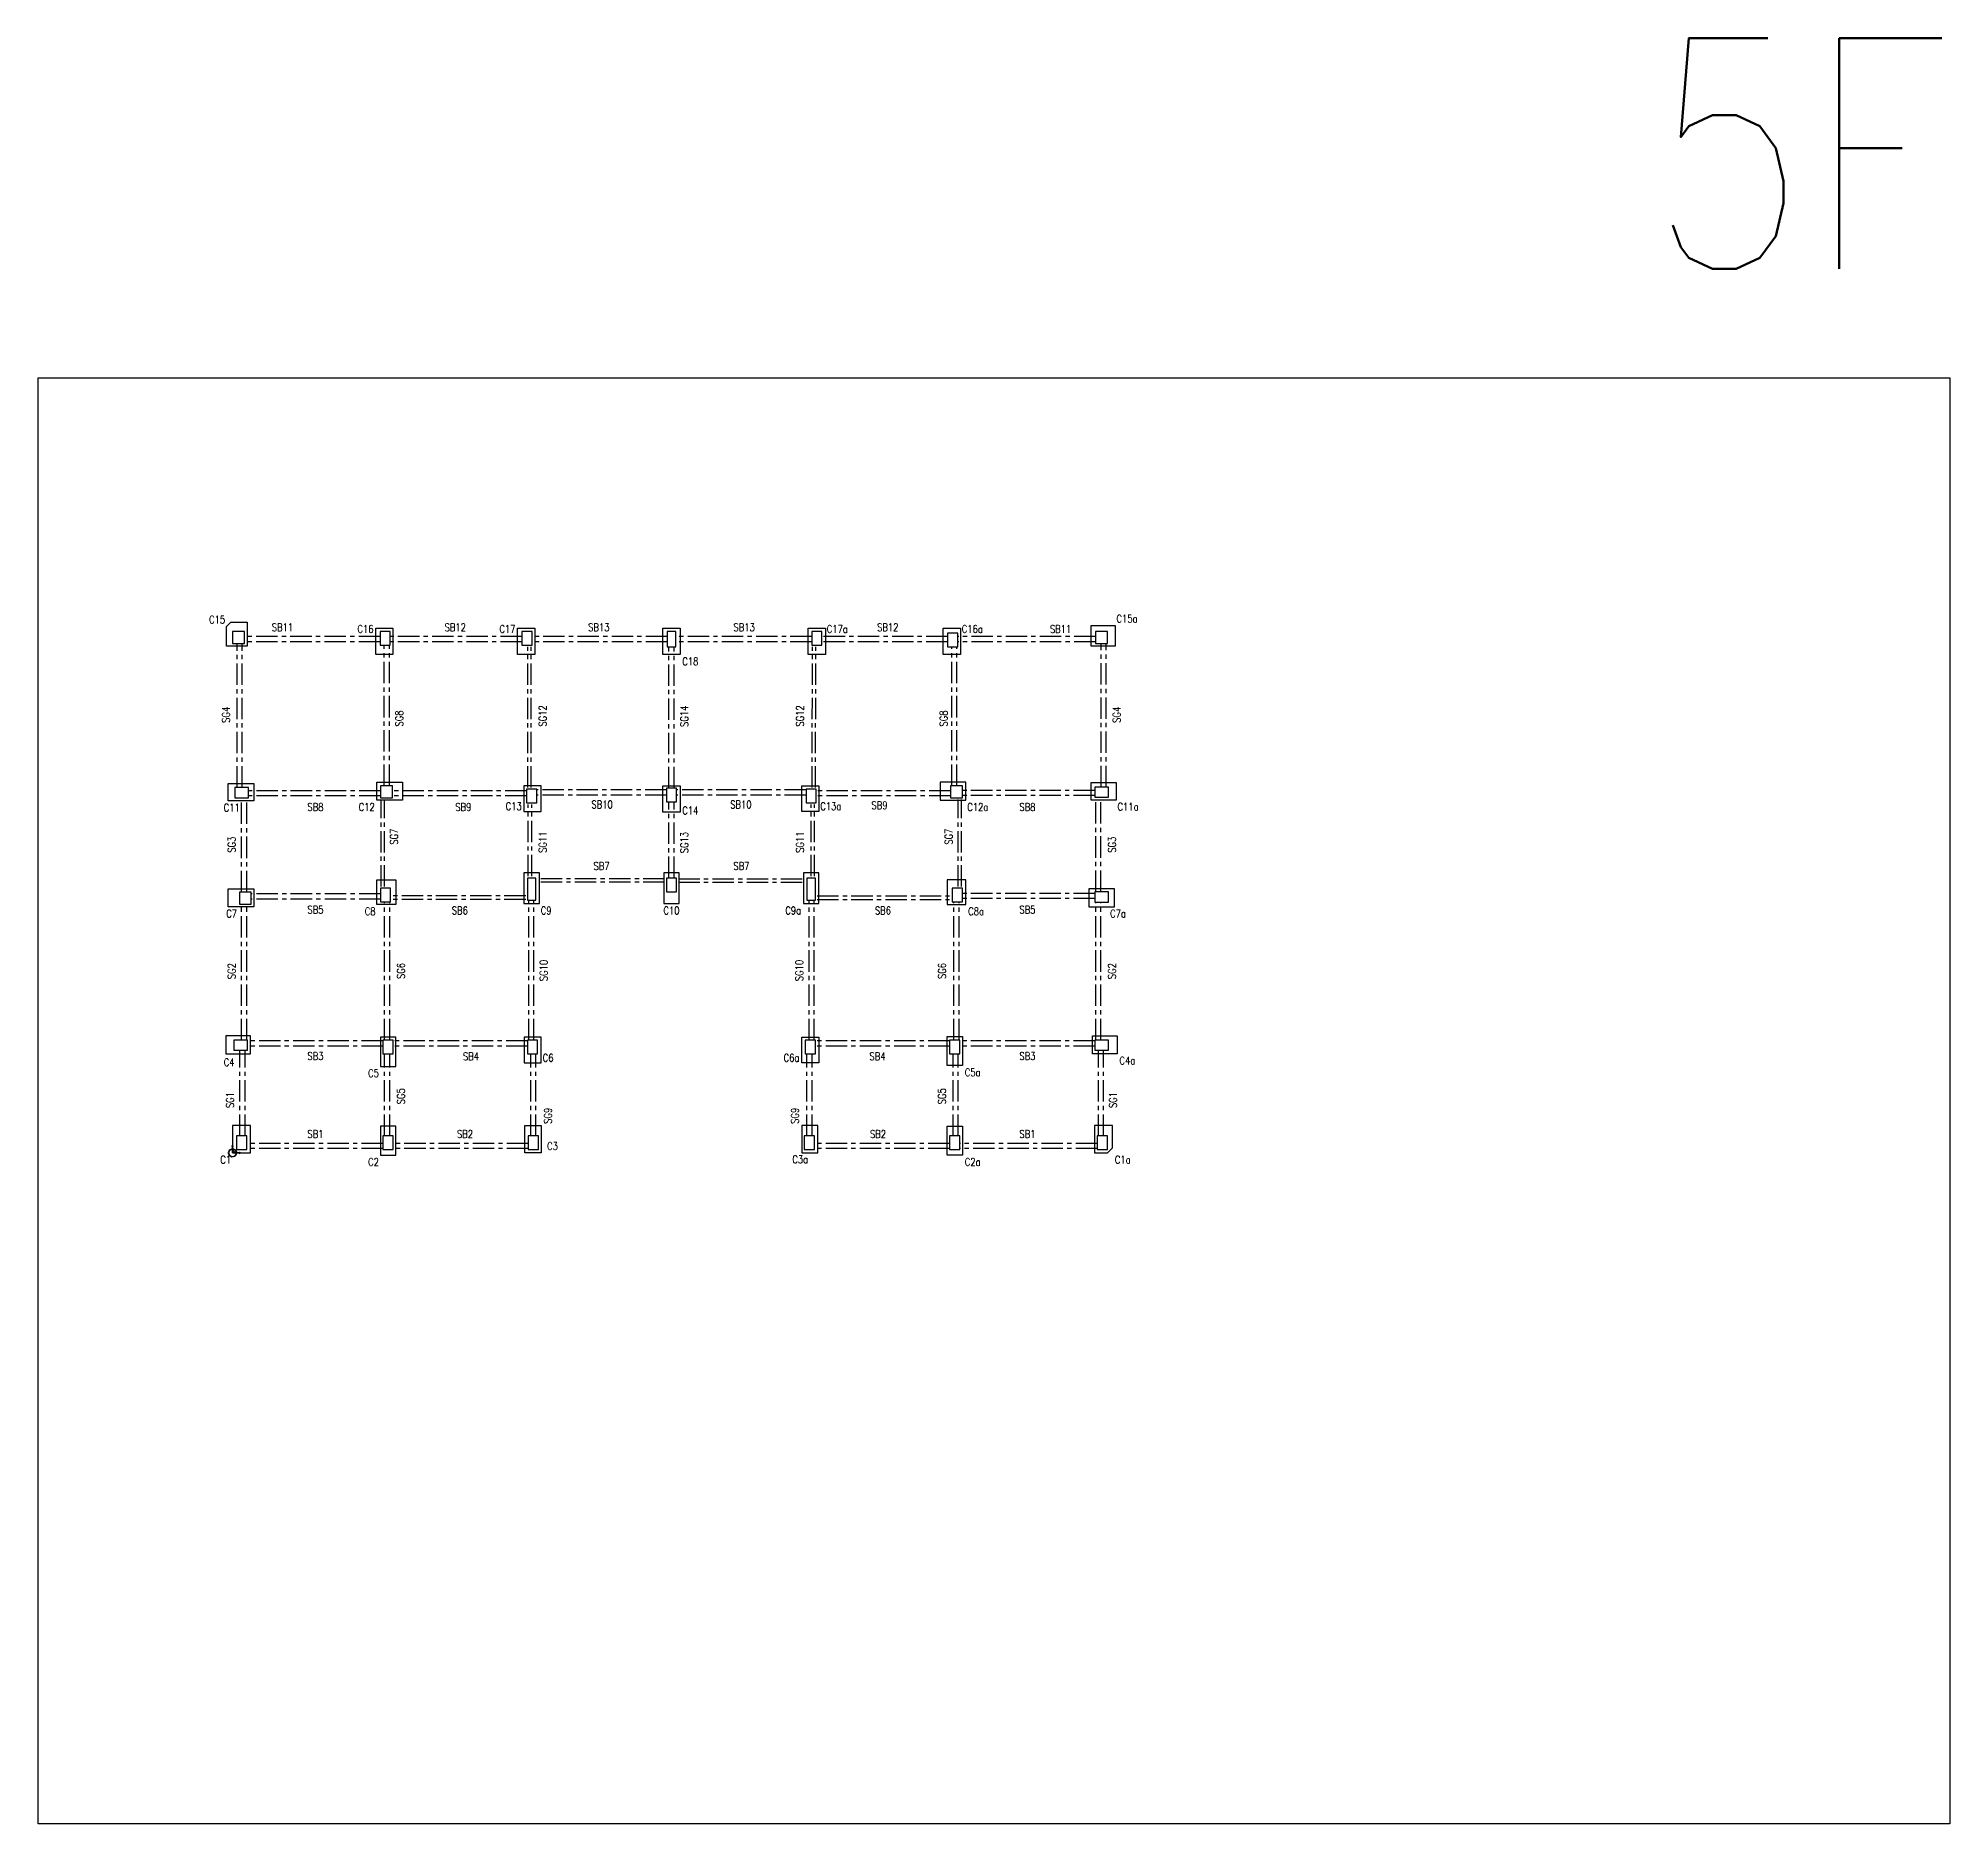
# Model space of a CAD drawing. Header units: millimetres. Extents: x 79095 to 169372, y 0 to 10446.
# Drawn here: x 145007 to 156190, y 0 to 10446 of the extents above; entities that cross this region are included whole.
import ezdxf
from ezdxf.enums import TextEntityAlignment as Align

# ---------------------------------------------------------------- set-up
doc = ezdxf.new("R2010")
doc.units = ezdxf.units.MM
doc.header["$LTSCALE"] = 100
doc.header["$MEASUREMENT"] = 0
doc.linetypes.add('CENTER', pattern=[2, 1.25, -0.25, 0.25, -0.25])
for name, color, linetype in [('TC-COLUMN', 1, 'Continuous'), ('TC-TB', 2, 'Continuous'), ('TC-TC', 4, 'Continuous'), ('TC-鋼柱', 11, 'Continuous')]:
    doc.layers.add(name, color=color, linetype=linetype)
doc.layers.add('TC-鋼粱', color=183, linetype='CENTER', plot=False)
doc.styles.add('TXT', font='TXT.shx', dxfattribs={"width": 0.8, "bigfont": 'ae.shx'})

msp = doc.modelspace()

# ---------------------------------------------------------------- texts
at = {"layer": 'Defpoints', "style": 'TXT', "width": 0.8}
msp.add_text('5F', height=1350, dxfattribs=at).set_placement((156190, 8691), align=Align.BOTTOM_RIGHT)
at = {"layer": 'TC-TB', "style": 'TXT', "width": 0.8}
for s, p in [('SB11', (146436, 7000)), ('SB12', (147447, 7000)), ('SB13', (148287, 7000)), ('SB13', (149137, 7000)), ('SB12', (149977, 7000)), ('SB11', (150988, 6990)), ('SB8', (146629, 5948, 0)), ('SB9', (147494, 5948, 0)), ('SB10', (148306, 5963, 0)), ('SB10', (149118, 5963, 0)), ('SB9', (149929, 5958, 0)), ('SB8', (150794, 5948, 0)), ('SB7', (148303, 5603)), ('SB7', (149121, 5603)), ('SB5', (146629, 5348, 0)), ('SB5', (150794, 5348, 0)), ('SB6', (147474, 5343)), ('SB6', (149949, 5343)), ('SB3', (146629, 4491)), ('SB4', (147539, 4490)), ('SB4', (149917, 4490)), ('SB3', (150794, 4491)), ('SB1', (146629, 4035)), ('SB2', (147504, 4035)), ('SB2', (149920, 4035)), ('SB1', (150794, 4035))]:
    msp.add_text(s, height=45, dxfattribs=at).set_placement(p, align=Align.MIDDLE_CENTER)
for s, p in [('SG4', (146106, 6488)), ('SG8', (147119, 6466)), ('SG12', (147959, 6481, 0)), ('SG14', (148787, 6479)), ('SG12', (149464, 6481, 0)), ('SG8', (150304, 6466)), ('SG4', (151317, 6488)), ('SG7', (147089, 5775, 0)), ('SG7', (150334, 5775, 0)), ('SG3', (146139, 5728, 0)), ('SG11', (147959, 5743, 0)), ('SG13', (148787, 5740)), ('SG11', (149464, 5743, 0)), ('SG3', (151289, 5728)), ('SG10', (147964, 4992)), ('SG10', (149459, 4992)), ('SG2', (146139, 4988)), ('SG6', (147129, 4989)), ('SG6', (150294, 4989)), ('SG2', (151289, 4988, 0)), ('SG1', (146129, 4234)), ('SG5', (147129, 4256)), ('SG5', (150294, 4256)), ('SG1', (151294, 4234)), ('SG9', (147989, 4142)), ('SG9', (149434, 4142))]:
    msp.add_text(s, height=45, rotation=90, dxfattribs=at).set_placement(p, align=Align.MIDDLE_CENTER)
at = {"layer": 'TC-TC', "style": 'TXT', "width": 0.8}
for s, p in [('C15', (146054, 7045)), ('C15a', (151377, 7050)), ('C16', (146922, 6990)), ('C17', (147752, 6990)), ('C17a', (149682, 6990)), ('C16a', (150472, 6990)), ('C18', (148822, 6800)), ('C11', (146139, 5945)), ('C12', (146929, 5948, 0)), ('C13', (147789, 5953, 0)), ('C14', (148822, 5928)), ('C13a', (149644, 5953, 0)), ('C12a', (150504, 5948, 0)), ('C11a', (151383, 5950)), ('C7', (146139, 5325)), ('C8', (146949, 5338, 0)), ('C9', (147979, 5343)), ('C10', (148712, 5343)), ('C9a', (149424, 5343)), ('C8a', (150494, 5338, 0)), ('C7a', (151324, 5325)), ('C4', (146124, 4455)), ('C6', (147990, 4481)), ('C6a', (149414, 4481)), ('C4a', (151379, 4465)), ('C5', (146969, 4391)), ('C5a', (150474, 4396)), ('C3', (148016, 3965)), ('C1', (146104, 3885)), ('C2', (146969, 3872)), ('C3a', (149465, 3887)), ('C2a', (150474, 3872)), ('C1a', (151352, 3885))]:
    msp.add_text(s, height=45, dxfattribs=at).set_placement(p, align=Align.MIDDLE_CENTER)

# ---------------------------------------------------------------- blocks, each defined once
blk = doc.blocks.new('origin')
at = {"color": 3, "lineweight": 35}
blk.add_line((0, 0), (0, 39), dxfattribs=at)
at = {"color": 1, "lineweight": 35}
blk.add_line((0, 0), (39, 0), dxfattribs=at)
at = {"color": 7, "lineweight": 35, "true_color": 0xffffff}
blk.add_lwpolyline([(0, 24), (-18, 15), (-24, 0), (-18, -15), (-4, -23), (13, -19), (22, -7), (23, 6), (15, 18), (0, 24)], dxfattribs=at)
at = {"color": 3, "lineweight": 35}
blk.add_lwpolyline([(0, 44), (-3, 39), (3, 39)], close=True, dxfattribs=at)
at = {"color": 1, "lineweight": 35}
blk.add_lwpolyline([(44, 0), (39, 3), (39, -3)], close=True, dxfattribs=at)

# ---------------------------------------------------------------- linework, layer by layer
at = {"layer": 'Defpoints'}
msp.add_lwpolyline([(145007, 8460), (156190, 8460), (156190, 0), (145007, 0)], close=True, dxfattribs=at)
at = {"layer": 'TC-COLUMN'}
for points in [[(146134, 7030), (146229, 7030), (146229, 6890), (146109, 6890), (146109, 7005), (146134, 7030)], [(147082, 6995), (147082, 6840), (146982, 6840), (146982, 6995), (147082, 6995)], [(147912, 6995), (147912, 6840), (147812, 6840), (147812, 6995), (147912, 6995)], [(148762, 6995), (148762, 6840), (148662, 6840), (148662, 6995), (148762, 6995)], [(149612, 6995), (149612, 6840), (149512, 6840), (149512, 6995), (149612, 6995)], [(150402, 6995), (150402, 6840), (150302, 6840), (150302, 6995), (150402, 6995)], [(151307, 7010), (151307, 6890), (151167, 6890), (151167, 7010), (151307, 7010)], [(146269, 6085), (146269, 5985), (146119, 5985), (146119, 6085), (146269, 6085)], [(148762, 6073), (148762, 5918), (148662, 5918), (148662, 6073), (148762, 6073)], [(151165, 5990), (151315, 5990), (151315, 6090), (151165, 6090)], [(147849, 5563), (147849, 5383), (147939, 5383), (147939, 5563), (147849, 5563)], [(148667, 5563), (148667, 5383), (148757, 5383), (148757, 5563), (148667, 5563)], [(149484, 5563), (149484, 5383), (149574, 5383), (149574, 5563), (149484, 5563)], [(146119, 5470), (146269, 5470), (146269, 5365), (146119, 5365), (146119, 5470)], [(151304, 5470), (151154, 5470), (151154, 5365), (151304, 5365), (151304, 5470)], [(146249, 4505), (146249, 4610), (146104, 4610), (146104, 4505), (146249, 4505)], [(147009, 4601), (147009, 4431), (147099, 4431), (147099, 4601), (147009, 4601)], [(147850, 4601), (147850, 4451), (147950, 4451), (147950, 4601), (147850, 4601)], [(149574, 4601), (149574, 4451), (149474, 4451), (149474, 4601), (149574, 4601)], [(150414, 4606), (150414, 4436), (150324, 4436), (150324, 4606), (150414, 4606)], [(151319, 4505), (151174, 4505), (151174, 4610), (151319, 4610), (151319, 4505)], [(146144, 3943), (146162, 3925), (146249, 3925), (146249, 4085), (146144, 4085)], [(147009, 4082), (147009, 3912), (147099, 3912), (147099, 4082), (147009, 4082)], [(147949, 3925), (147854, 3925), (147854, 4085), (147949, 4085)], [(149474, 3925), (149569, 3925), (149569, 4085), (149474, 4085)], [(150414, 4082), (150414, 3912), (150324, 3912), (150324, 4082), (150414, 4082)], [(151292, 3955), (151292, 4085), (151187, 4085), (151187, 3925), (151262, 3925)]]:
    msp.add_lwpolyline(points, close=True, dxfattribs=at)
at = {"layer": 'TC-COLUMN', "elevation": 0}
for points in [[(147139, 6093), (147139, 5988), (146989, 5988), (146989, 6093), (147139, 6093)], [(147849, 6073), (147849, 5923), (147949, 5923), (147949, 6073), (147849, 6073)], [(149574, 6073), (149574, 5923), (149474, 5923), (149474, 6073), (149574, 6073)], [(150284, 6083), (150284, 5988), (150434, 5988), (150434, 6093), (150284, 6093)], [(150284, 6093), (150284, 5988), (150434, 5988), (150434, 6093), (150284, 6093)], [(147099, 5523), (147099, 5378), (146989, 5378), (146989, 5523), (147099, 5523)], [(150324, 5523), (150324, 5378), (150434, 5378), (150434, 5523), (150324, 5523)]]:
    msp.add_lwpolyline(points, close=True, dxfattribs=at)
at = {"layer": 'TC-鋼柱'}
for points in [[(146144, 6905), (146214, 6905), (146214, 6975), (146144, 6975)], [(147007, 6895), (147067, 6895), (147067, 6975), (147007, 6975)], [(147837, 6895), (147897, 6895), (147897, 6975), (147837, 6975)], [(148687, 6885), (148737, 6885), (148737, 6975), (148687, 6975)], [(149532, 6895), (149592, 6895), (149592, 6975), (149532, 6975)], [(150327, 6885), (150387, 6885), (150387, 6965), (150327, 6965)], [(151192, 6905), (151262, 6905), (151262, 6975), (151192, 6975)], [(147009, 6003), (147079, 6003), (147079, 6073), (147009, 6073)], [(147864, 5973), (147924, 5973), (147924, 6053), (147864, 6053)], [(148682, 5978), (148742, 5978), (148742, 6058), (148682, 6058)], [(149499, 5973), (149559, 5973), (149559, 6053), (149499, 6053)], [(150344, 6003), (150414, 6003), (150414, 6073), (150344, 6073)], [(151189, 6005), (151269, 6005), (151269, 6065), (151189, 6065)], [(148682, 5453), (148742, 5453), (148742, 5533), (148682, 5533)], [(146184, 5380), (146254, 5380), (146254, 5450), (146184, 5450)], [(147009, 5393), (147069, 5393), (147069, 5473), (147009, 5473)], [(150354, 5393), (150414, 5393), (150414, 5473), (150354, 5473)], [(151189, 5392), (151269, 5392), (151269, 5452), (151189, 5452)], [(146152, 4525), (146232, 4525), (146232, 4585), (146152, 4585)], [(147024, 4505), (147084, 4505), (147084, 4585), (147024, 4585)], [(147869, 4505), (147929, 4505), (147929, 4585), (147869, 4585)], [(149494, 4505), (149554, 4505), (149554, 4585), (149494, 4585)], [(150339, 4505), (150399, 4505), (150399, 4585), (150339, 4585)], [(151189, 4525), (151269, 4525), (151269, 4585), (151189, 4585)], [(146167, 3945), (146227, 3945), (146227, 4025), (146167, 4025)], [(147024, 3945), (147084, 3945), (147084, 4025), (147024, 4025)], [(147874, 3945), (147934, 3945), (147934, 4025), (147874, 4025)], [(149489, 3945), (149549, 3945), (149549, 4025), (149489, 4025)], [(150339, 3945), (150399, 3945), (150399, 4025), (150339, 4025)], [(151202, 3945), (151262, 3945), (151262, 4025), (151202, 4025)]]:
    msp.add_lwpolyline(points, close=True, dxfattribs=at)
at = {"layer": 'TC-鋼柱', "elevation": 0}
for points in [[(146157, 6003), (146237, 6003), (146237, 6063), (146157, 6063)], [(147869, 5403), (147919, 5403), (147919, 5533), (147869, 5533)], [(149504, 5403), (149554, 5403), (149554, 5533), (149504, 5533)]]:
    msp.add_lwpolyline(points, close=True, dxfattribs=at)
at = {"layer": 'TC-鋼粱'}
for p, q in [((147007, 6945, 0), (146214, 6945, 0)), ((147837, 6945, 0), (147067, 6945, 0)), ((148687, 6945, 0), (147897, 6945, 0)), ((149532, 6945, 0), (148737, 6945, 0)), ((150327, 6945, 0), (149592, 6945, 0)), ((151192, 6945, 0), (150387, 6945, 0)), ((146171, 6063, 0), (146171, 6905, 0)), ((146201, 6063, 0), (146201, 6905, 0)), ((147007, 6915, 0), (146214, 6915, 0)), ((147032, 6073, 0), (147032, 6895, 0)), ((147062, 6073, 0), (147062, 6895, 0)), ((147837, 6915, 0), (147067, 6915, 0)), ((147872, 6063, 0), (147872, 6885, 0)), ((147892, 6063, 0), (147892, 6885, 0)), ((148687, 6915, 0), (147897, 6915, 0)), ((148697, 6058, 0), (148697, 6885, 0)), ((148727, 6058, 0), (148727, 6885, 0)), ((149532, 6915, 0), (148737, 6915, 0)), ((149534, 6063, 0), (149537, 6885, 0)), ((149554, 6063, 0), (149557, 6885, 0)), ((150327, 6915, 0), (149592, 6915, 0)), ((150352, 6073, 0), (150352, 6885, 0)), ((150382, 6073, 0), (150382, 6885, 0)), ((151192, 6915, 0), (150387, 6915, 0)), ((151225, 6065, 0), (151225, 6905, 0)), ((151255, 6065, 0), (151255, 6905, 0)), ((147009, 6043, 0), (146237, 6043, 0)), ((147864, 6043, 0), (147079, 6043, 0)), ((148682, 6048, 0), (147924, 6048, 0)), ((149499, 6048, 0), (148742, 6048, 0)), ((150344, 6043, 0), (149559, 6043, 0)), ((151189, 6045, 0), (150414, 6045, 0)), ((146197, 5450, 0), (146197, 6003, 0)), ((146227, 5450, 0), (146227, 6003, 0)), ((147009, 6013, 0), (146237, 6013, 0)), ((147014, 5483, 0), (147014, 5993, 0)), ((147034, 5483, 0), (147034, 5993, 0)), ((147864, 6013, 0), (147079, 6013, 0)), ((147874, 5543, 0), (147874, 5963, 0)), ((147894, 5543, 0), (147894, 5963, 0)), ((148682, 6018, 0), (147924, 6018, 0)), ((148697, 5533, 0), (148697, 5978, 0)), ((148727, 5533, 0), (148727, 5978, 0)), ((149499, 6018, 0), (148742, 6018, 0)), ((149529, 5543, 0), (149529, 5963, 0)), ((149549, 5543, 0), (149549, 5963, 0)), ((150344, 6013, 0), (149559, 6013, 0)), ((150389, 5483, 0), (150389, 5993, 0)), ((150409, 5483, 0), (150409, 5993, 0)), ((151189, 6015, 0), (150414, 6015, 0)), ((151194, 5452, 0), (151194, 6005, 0)), ((151224, 5452, 0), (151224, 6005, 0)), ((148672, 5528, 0), (147929, 5528, 0)), ((148672, 5508, 0), (147929, 5508, 0)), ((148752, 5528, 0), (149494, 5528, 0)), ((148752, 5508, 0), (149494, 5508, 0)), ((146197, 4585, 0), (146197, 5380, 0)), ((146227, 4585, 0), (146227, 5380, 0)), ((147009, 5440, 0), (146254, 5440, 0)), ((147009, 5410, 0), (146254, 5410, 0)), ((147034, 4585, 0), (147034, 5393, 0)), ((147064, 4585, 0), (147064, 5393, 0)), ((147859, 5428, 0), (147079, 5428, 0)), ((147859, 5408, 0), (147079, 5408, 0)), ((147877, 4585, 0), (147877, 5403, 0)), ((147907, 4585, 0), (147907, 5403, 0)), ((149517, 4585, 0), (149517, 5403, 0)), ((149547, 4585, 0), (149547, 5403, 0)), ((149564, 5428, 0), (150344, 5428, 0)), ((149564, 5408, 0), (150344, 5408, 0)), ((150364, 4585, 0), (150364, 5393, 0)), ((150394, 4585, 0), (150394, 5393, 0)), ((151189, 5443, 0), (150414, 5443, 0)), ((151189, 5413, 0), (150414, 5413, 0)), ((151194, 4585, 0), (151194, 5392, 0)), ((151224, 4585, 0), (151224, 5392, 0)), ((146187, 4025, 0), (146187, 4525, 0)), ((146217, 4025, 0), (146217, 4525, 0)), ((147024, 4580, 0), (146232, 4580, 0)), ((147024, 4550, 0), (146232, 4550, 0)), ((147034, 4025, 0), (147034, 4505, 0)), ((147064, 4025, 0), (147064, 4505, 0)), ((147869, 4580, 0), (147084, 4580, 0)), ((147869, 4550, 0), (147084, 4550, 0)), ((147889, 4025, 0), (147889, 4505, 0)), ((147919, 4025, 0), (147919, 4505, 0)), ((149504, 4025, 0), (149504, 4505, 0)), ((149534, 4025, 0), (149534, 4505, 0)), ((150339, 4580, 0), (149554, 4580, 0)), ((150339, 4550, 0), (149554, 4550, 0)), ((150359, 4025, 0), (150359, 4505, 0)), ((150389, 4025, 0), (150389, 4505, 0)), ((151189, 4580, 0), (150399, 4580, 0)), ((151189, 4550, 0), (150399, 4550, 0)), ((151209, 4025, 0), (151209, 4525, 0)), ((151239, 4025, 0), (151239, 4525, 0)), ((147024, 3980, 0), (146227, 3980, 0)), ((147024, 3950, 0), (146227, 3950, 0)), ((147874, 3980, 0), (147084, 3980, 0)), ((147874, 3950, 0), (147084, 3950, 0)), ((150339, 3980, 0), (149549, 3980, 0)), ((150339, 3950, 0), (149549, 3950, 0)), ((151202, 3980, 0), (150399, 3980, 0)), ((151202, 3950, 0), (150399, 3950, 0))]:
    msp.add_line(p, q, dxfattribs=at)

# ---------------------------------------------------------------- block references
msp.add_blockref('origin', (146144, 3925))

msp.set_redraw_order([(e.dxf.handle, doc.entitydb.next_handle()) for e in msp.query("TEXT MTEXT ATTDEF DIMENSION ARC_DIMENSION")])  # texts and dimensions are drawn at this point

doc.saveas('drawing.dxf')
